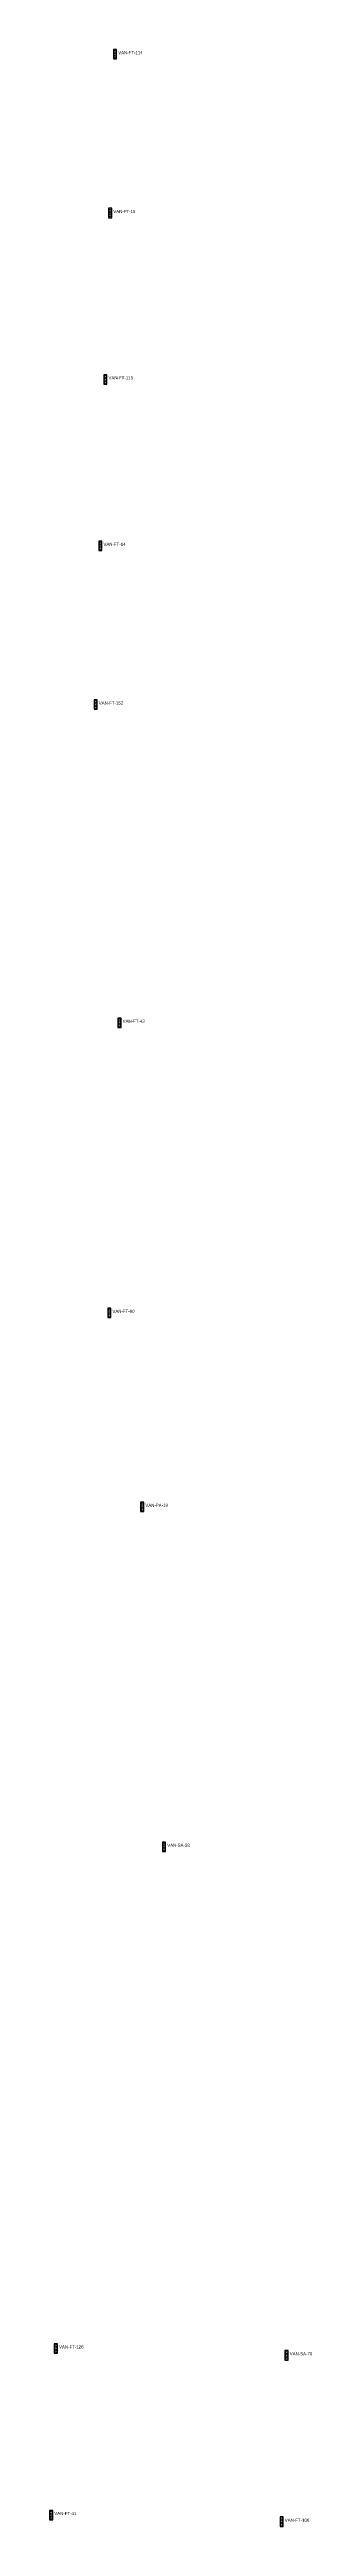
# Model space of a CAD drawing. Extents: x 486474 to 494239, y 5455982 to 5459995.
# Drawn here: x 492528 to 492693, y 5457380 to 5458951 of the extents above; entities that cross this region are included whole.
import ezdxf

# ---------------------------------------------------------------- set-up
doc = ezdxf.new("R2010")
doc.units = 0
doc.layers.add('Level 0', color=7, linetype='Continuous')
doc.layers.add('TrafficSignals', color=7, linetype='Continuous')

# ---------------------------------------------------------------- blocks, each defined once
blk = doc.blocks.new('Signal')
at = {"layer": 'Level 0'}
blk.add_lwpolyline([(-1, -3), (1, -3), (1, 3), (-1, 3)], close=True, dxfattribs=at)
for centre in [(0, 1.75), (0, 0), (0, -1.75)]:
    blk.add_circle(centre, 0.75, dxfattribs=at)

msp = doc.modelspace()

# ---------------------------------------------------------------- block references
at = {"layer": 'TrafficSignals'}
for p in [(492569.1, 5458947.9), (492566, 5458847.2), (492563, 5458741.7), (492559.8, 5458636.2), (492556.8, 5458535.6), (492571.9, 5458333.8), (492565.5, 5458149.9), (492586.3, 5458026.9), (492600.1, 5457811.4), (492531.7, 5457493.3), (492677.6, 5457489), (492528.7, 5457387.7), (492674.5, 5457383.5)]:
    msp.add_blockref('Signal', p, dxfattribs=at)

# ---------------------------------------------------------------- texts
for s, p in [('VAN-FT-114', (492571.1, 5458947.9)), ('VAN-FT-15', (492568, 5458847.2)), ('VAN-FT-115', (492565, 5458741.7)), ('VAN-FT-14', (492561.8, 5458636.2)), ('VAN-FT-152', (492558.8, 5458535.6)), ('VAN-FT-43', (492573.9, 5458333.8)), ('VAN-FT-90', (492567.5, 5458149.9)), ('VAN-PA-19', (492588.3, 5458026.9)), ('VAN-SA-58', (492602.1, 5457811.4)), ('VAN-FT-126', (492533.7, 5457493.3)), ('VAN-SA-70', (492679.6, 5457489)), ('VAN-FT-41', (492530.7, 5457387.7)), ('VAN-FT-106', (492676.5, 5457383.5))]:
    msp.add_text(s, height=2, dxfattribs=at).set_placement(p)

doc.saveas('drawing.dxf')
